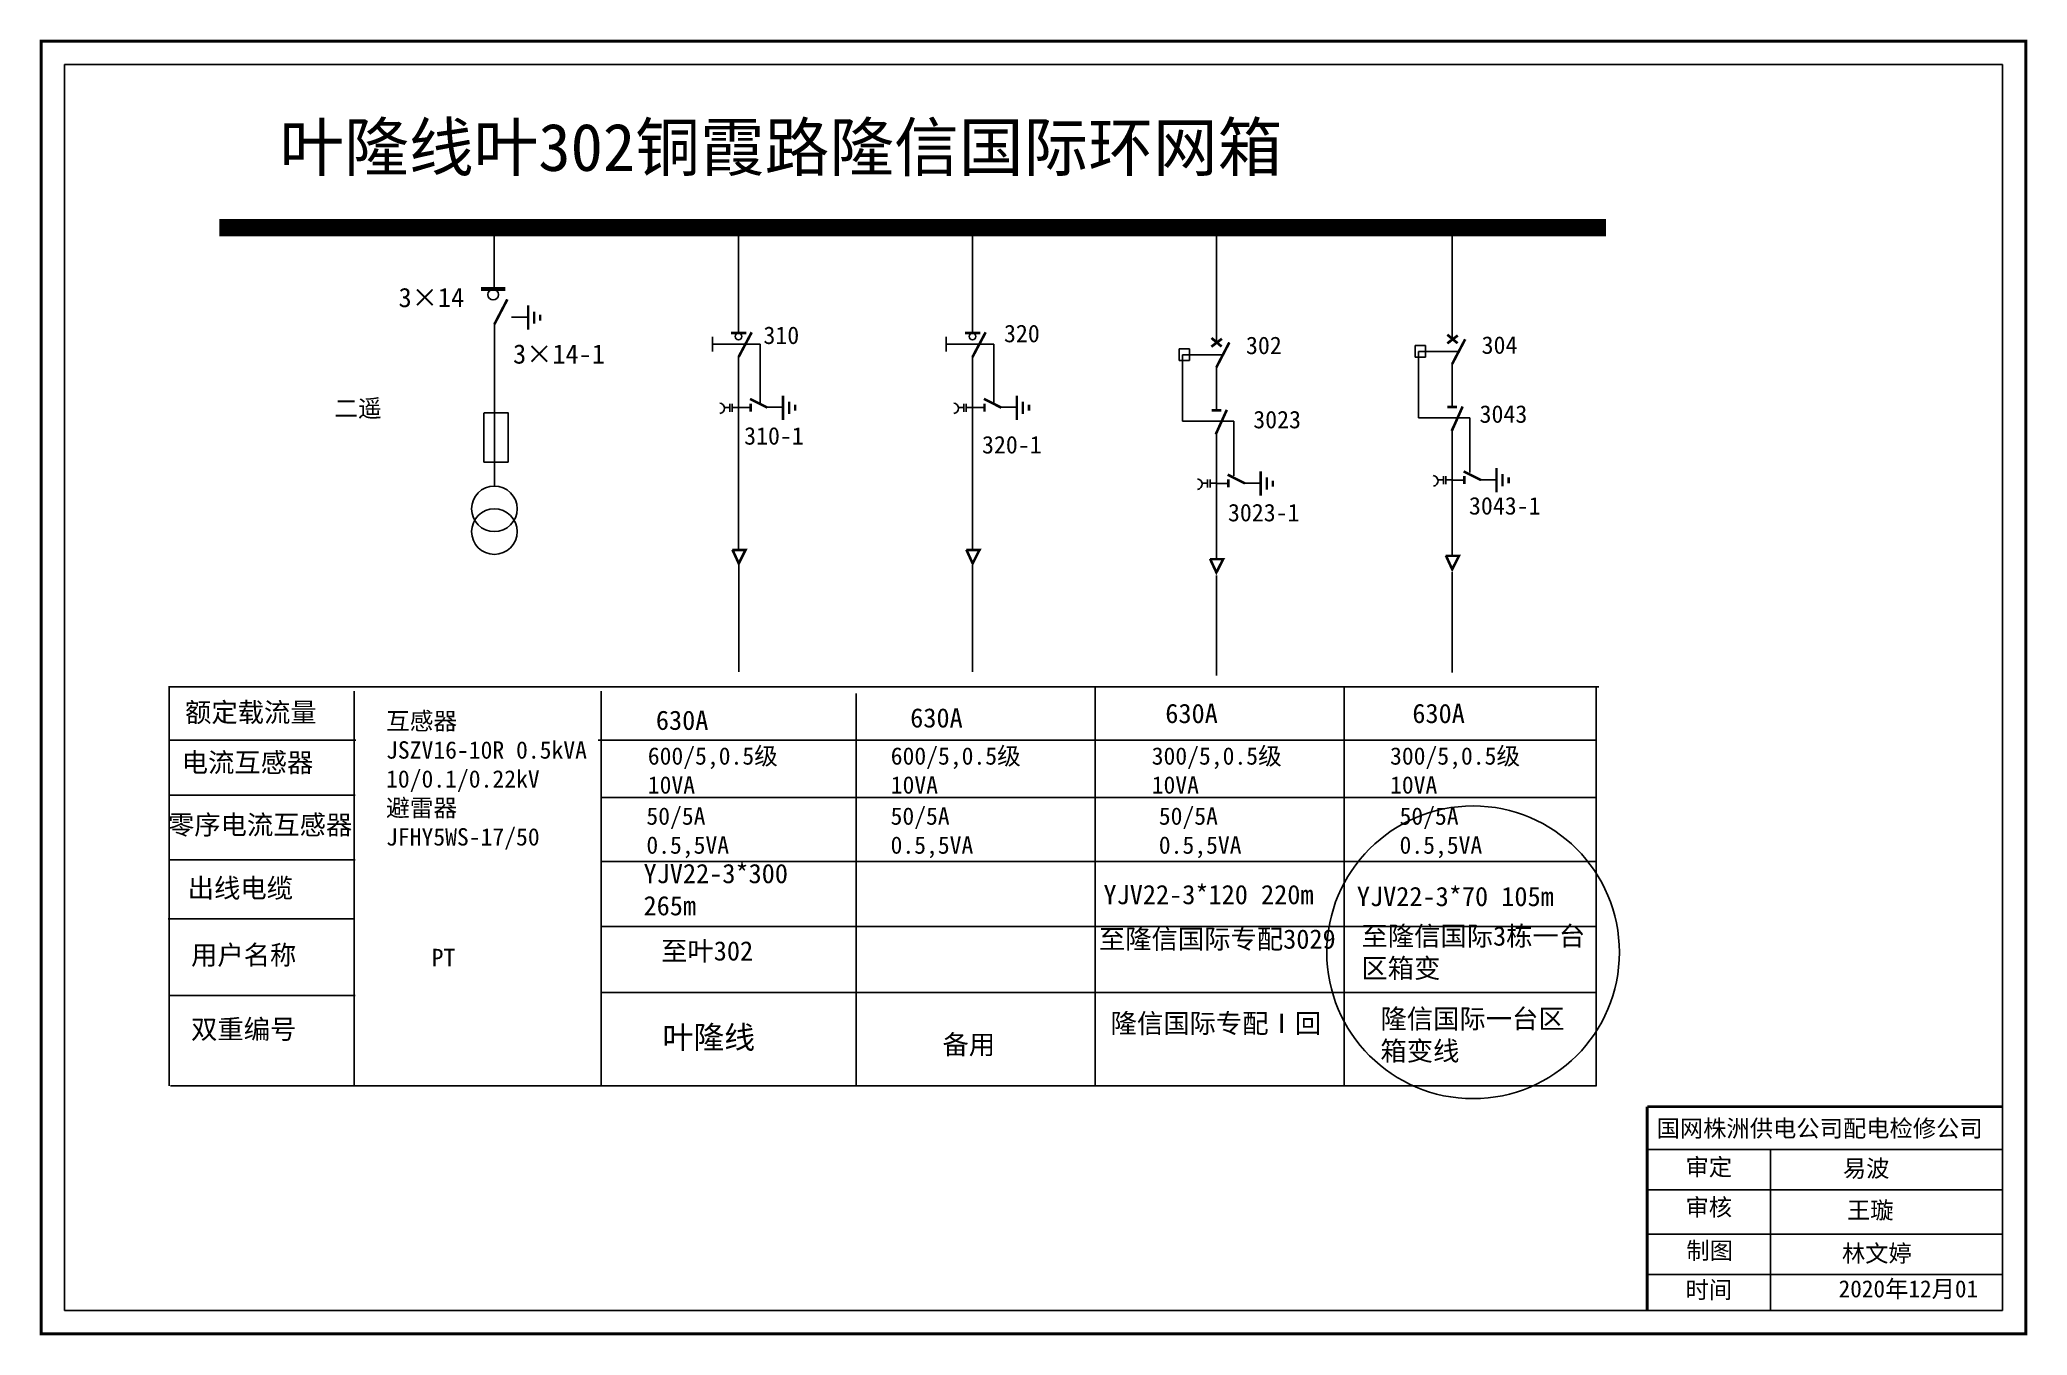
# Model space of a CAD drawing. Extents: x -194 to 226, y -192 to 105.
# Drawn here: x -186.3 to -60.7, y 15.8 to 97.7 of the extents above; entities that cross this region are included whole.
import ezdxf

# ---------------------------------------------------------------- set-up
doc = ezdxf.new("R2010")
doc.units = 0
doc.header["$LTSCALE"] = 0.774411
doc.linetypes.add('ACAD_ISO02W100', pattern=[15, 12, -3])
doc.linetypes.add('CENTER', pattern=[50.8, 31.75, -6.35, 6.35, -6.35])
doc.layers.get('0').update_dxf_attribs({"linetype": 'CONTINUOUS'})
doc.layers.add('2', color=7, linetype='CONTINUOUS')
doc.styles.add('hztxt_txtstyle_0.00_0_0', font='simkai.ttf')
doc.styles.add('hztxt_txtstyle_2.70_0_0', font='simkai.ttf', dxfattribs={"height": 2.7})
doc.styles.get("Standard").update_dxf_attribs({"font": '', "height": 2.5})
doc.styles.add('字体', font='', dxfattribs={"height": 2.5})
doc.styles.add('黑体_txtstyle_0.00_0_0', font='simhei.ttf')
doc.styles.add('黑体_txtstyle_3.00_0_0', font='simhei.ttf', dxfattribs={"height": 3})
doc.styles.get('Standard').set_extended_font_data('SimSun')
doc.styles.get('字体').set_extended_font_data('SimSun')

msp = doc.modelspace()

# ---------------------------------------------------------------- texts
at = {"color": 0, "linetype": 'Continuous', "style": 'hztxt_txtstyle_2.70_0_0'}
for s, height, p in [('3×14', 1.22, (-163.63, 80.78)), ('310', 1.109, (-140.56, 78.45)), ('320', 1.109, (-125.35, 78.56)), ('3×14-1', 1.22, (-156.39, 77.21)), ('302', 1.109, (-110.05, 77.81)), ('304', 1.109, (-95.15, 77.83)), ('3023', 1.109, (-109.59, 73.12)), ('3043', 1.109, (-95.28, 73.47)), ('310-1', 1.109, (-141.78, 72.09)), ('320-1', 1.109, (-126.74, 71.53)), ('3023-1', 1.109, (-111.19, 67.24)), ('3043-1', 1.109, (-95.95, 67.67))]:
    msp.add_text(s, height=height, dxfattribs=at).set_placement(p)
at = {"color": 0, "linetype": 'Continuous', "attachment_point": 1}
for s, insert, char_height, width, style in [('叶隆线叶302铜霞路隆信国际环网箱', (-171.16, 92.39), 3, 85.7498, '字体'), ('{\\fSimSun|b0|i0|c134|p2;二遥}', (-167.7, 74.94), 1.1026, 8.5785, 'hztxt_txtstyle_0.00_0_0'), ('{\\fSimSun|b0|i0|c134|p2;额定载流量}', (-177.13, 55.78), 1.2204, 19.6738, 'hztxt_txtstyle_2.70_0_0'), ('\\A1;{\\fSimSun|b0|i0|c134|p2;互感器\\PJSZV16-10R 0.5kVA\\P10/0.1/0.22kV\\P避雷器\\PJFHY5WS-17/50}', (-164.42, 55.17), 1.0983, 20.2524, 'hztxt_txtstyle_2.70_0_0'), ('{\\fSimSun|b0|i0|c134|p2;630A}', (-131.28, 55.43), 1.2204, 19.6738, 'hztxt_txtstyle_2.70_0_0'), ('{\\fSimSun|b0|i0|c134|p2;630A}', (-115.15, 55.71), 1.2204, 19.6738, 'hztxt_txtstyle_2.70_0_0'), ('{\\fSimSun|b0|i0|c134|p2;630A}', (-99.53, 55.71), 1.2204, 19.6738, 'hztxt_txtstyle_2.70_0_0'), ('{\\fSimSun|b0|i0|c134|p2;630A}', (-147.36, 55.28), 1.2204, 19.6738, 'hztxt_txtstyle_2.70_0_0'), ('{\\fSimSun|b0|i0|c134|p2;电流互感器}', (-177.34, 52.61), 1.2204, 19.6738, 'hztxt_txtstyle_2.70_0_0'), ('\\A1;{\\fSimSun|b0|i0|c134|p2;600/5,0.5级\\P10VA}', (-147.87, 52.96), 1.0983, 20.2524, 'hztxt_txtstyle_2.70_0_0'), ('\\A1;{\\fSimSun|b0|i0|c134|p2;600/5,0.5级\\P10VA}', (-132.51, 52.96), 1.0983, 20.2524, 'hztxt_txtstyle_2.70_0_0'), ('\\A1;{\\fSimSun|b0|i0|c134|p2;300/5,0.5级\\P10VA}', (-116.01, 52.96), 1.0983, 20.2524, 'hztxt_txtstyle_2.70_0_0'), ('\\A1;{\\fSimSun|b0|i0|c134|p2;300/5,0.5级\\P10VA}', (-100.94, 52.96), 1.0983, 20.2524, 'hztxt_txtstyle_2.70_0_0'), ('{\\fSimSun|b0|i0|c134|p2;50/5A\\P0.5,5VA}', (-147.96, 49.16), 1.0983, 19.6738, 'hztxt_txtstyle_2.70_0_0'), ('{\\fSimSun|b0|i0|c134|p2;50/5A\\P0.5,5VA}', (-132.52, 49.16), 1.0983, 19.6738, 'hztxt_txtstyle_2.70_0_0'), ('{\\fSimSun|b0|i0|c134|p2;50/5A\\P0.5,5VA}', (-115.56, 49.16), 1.0983, 19.6738, 'hztxt_txtstyle_2.70_0_0'), ('{\\fSimSun|b0|i0|c134|p2;50/5A\\P0.5,5VA}', (-100.34, 49.16), 1.0983, 19.6738, 'hztxt_txtstyle_2.70_0_0'), ('{\\fSimSun|b0|i0|c134|p2;零序电流互感器}', (-178.21, 48.67), 1.2204, 19.6738, 'hztxt_txtstyle_2.70_0_0'), ('YJV22-3*300\\P265m', (-148.14, 45.59), 1.2204, 19.6738, 'hztxt_txtstyle_2.70_0_0'), ('{\\fSimSun|b0|i0|c134|p2;出线电缆}', (-176.96, 44.67), 1.2204, 19.6738, 'hztxt_txtstyle_2.70_0_0'), ('YJV22-3*120 220m', (-119.06, 44.26), 1.2204, 19.6738, 'hztxt_txtstyle_2.70_0_0'), ('YJV22-3*70 105m', (-103.04, 44.14), 1.2204, 19.6738, 'hztxt_txtstyle_2.70_0_0'), ('{\\fSimSun|b0|i0|c134|p2;至隆信国际专配3029}', (-119.35, 41.45), 1.2204, 14.9849, 'hztxt_txtstyle_2.70_0_0'), ('{\\fSimSun|b0|i0|c134|p2;至隆信国际3栋一台区箱变}', (-102.75, 41.64), 1.2204, 14.9849, 'hztxt_txtstyle_2.70_0_0'), ('{\\fSimSun|b0|i0|c134|p2;用户名称}', (-176.75, 40.44), 1.2204, 19.6738, 'hztxt_txtstyle_2.70_0_0'), ('{\\fSimSun|b0|i0|c134|p2;PT}', (-161.54, 40.22), 1.1026, 8.5785, 'hztxt_txtstyle_0.00_0_0'), ('{\\fSimSun|b0|i0|c134|p2;至叶302}', (-147.03, 40.7), 1.2204, 10.5639, 'hztxt_txtstyle_2.70_0_0'), ('{\\fSimSun|b0|i0|c134|p2;隆信国际一台区箱变线}', (-101.55, 36.41), 1.2204, 12.4377, 'hztxt_txtstyle_2.70_0_0'), ('{\\fSimSun|b0|i0|c134|p2;双重编号}', (-176.75, 35.75), 1.2204, 19.6738, 'hztxt_txtstyle_2.70_0_0'), ('{\\fSimSun|b0|i0|c134|p2;隆信国际专配Ⅰ回}', (-118.61, 36.12), 1.2204, 14.9849, 'hztxt_txtstyle_2.70_0_0'), ('{\\fSimSun|b0|i0|c134|p2;备用}', (-129.24, 34.78), 1.2204, 19.6738, 'hztxt_txtstyle_2.70_0_0'), ('审定', (-82.26, 26.97), 1.08, 8.4461, '黑体_txtstyle_0.00_0_0'), ('审核', (-82.26, 24.43), 1.08, 8.4461, '黑体_txtstyle_0.00_0_0'), ('制图', (-82.2, 21.69), 1.08, 8.4461, '黑体_txtstyle_0.00_0_0'), ('林文婷', (-72.37, 21.51), 1.08, 8.4461, '黑体_txtstyle_0.00_0_0'), ('时间', (-82.26, 19.21), 1.08, 8.4461, '黑体_txtstyle_0.00_0_0')]:
    msp.add_mtext(s, dxfattribs=dict(at, insert=insert, char_height=char_height, width=width, style=style))
at = {"color": 0, "insert": (-146.94, 35.34), "char_height": 1.43, "width": 17.776, "attachment_point": 1}
msp.add_mtext('叶隆线', dxfattribs=at)
at = {"linetype": 'Continuous', "char_height": 1.08, "attachment_point": 1}
for s, insert, width, style in [('国网株洲供电公司配电检修公司', (-84.09, 29.41), 29.5265, '黑体_txtstyle_0.00_0_0'), ('易波', (-72.31, 26.88), 8.4461, '黑体_txtstyle_0.00_0_0'), ('王璇', (-72.05, 24.24), 11.8994, '黑体_txtstyle_0.00_0_0'), ('2020年12月01', (-72.58, 19.27), 9.6715, '黑体_txtstyle_3.00_0_0')]:
    msp.add_mtext(s, dxfattribs=dict(at, insert=insert, width=width, style=style))

# ---------------------------------------------------------------- blocks, each defined once
blk = doc.blocks.new('JD')
for points in [[(-2, 0.2), (-2, -0.2), (2, 0.2), (2, -0.2)], [(1, -1.2), (1, -0.8), (-1, -1.2), (-1, -0.8)], [(-0.5, -1.8), (-0.5, -2.2), (0.5, -1.8), (0.5, -2.2)]]:
    blk.add_trace(points)

# ---------------------------------------------------------------- linework, layer by layer
at = {"color": 0}
for p, q in [((-157.59, 85.6), (-157.59, 81.98)), ((-142.13, 85.89), (-142.13, 79.17)), ((-127.34, 85.89), (-127.34, 79.17)), ((-111.92, 85.58), (-111.92, 78.52)), ((-97.01, 85.79), (-97.01, 78.73)), ((-157.57, 79.75), (-157.57, 69.49)), ((-156.49, 80.15), (-155.46, 80.15)), ((-114.27, 78.14), (-113.61, 78.14)), ((-114.27, 78.14), (-114.27, 77.41)), ((-113.61, 78.14), (-113.61, 77.41)), ((-99.35, 78.35), (-98.7, 78.35)), ((-99.35, 78.35), (-99.35, 77.62)), ((-98.7, 78.35), (-98.7, 77.62)), ((-142.13, 77.67), (-142.13, 65.46)), ((-127.34, 77.67), (-127.34, 65.46)), ((-114.27, 77.41), (-113.61, 77.41)), ((-111.92, 77.03), (-111.92, 74.3)), ((-99.35, 77.62), (-98.7, 77.62)), ((-97.01, 77.23), (-97.01, 74.51)), ((-142.13, 74.43), (-141.36, 74.43)), ((-140.37, 74.45), (-139.34, 74.45)), ((-127.34, 74.43), (-126.58, 74.43)), ((-125.58, 74.45), (-124.55, 74.45)), ((-111.92, 72.94), (-111.92, 64.9)), ((-97.01, 73.15), (-97.01, 65.11)), ((-111.92, 69.64), (-111.16, 69.64)), ((-110.17, 69.66), (-109.14, 69.66)), ((-97.01, 69.85), (-96.25, 69.85)), ((-95.26, 69.87), (-94.22, 69.87)), ((-166.33, 53.4), (-178.1, 53.4)), ((-166.37, 49.93), (-178.15, 49.93)), ((-166.37, 45.85), (-178.15, 45.85)), ((-166.42, 42.12), (-178.19, 42.12)), ((-166.37, 37.27), (-178.15, 37.27))]:
    msp.add_line(p, q, dxfattribs=at)
at = {"color": 0, "linetype": 'ACAD_ISO02W100'}
for p, q in [((-96.68, 77.97), (-99.15, 77.97)), ((-99.15, 77.97), (-99.15, 73.78)), ((-111.59, 77.76), (-114.06, 77.76)), ((-114.06, 77.76), (-114.06, 73.57)), ((-114.06, 73.57), (-110.81, 73.57)), ((-110.81, 73.57), (-110.81, 70.11)), ((-99.15, 73.78), (-95.9, 73.78)), ((-95.9, 73.78), (-95.9, 70.32))]:
    msp.add_line(p, q, dxfattribs=at)
at = {"color": 0, "linetype": 'CENTER'}
for p, q in [((-142.12, 64.47), (-142.12, 57.72)), ((-127.33, 64.47), (-127.33, 57.72)), ((-111.92, 63.82), (-111.92, 57.49)), ((-97.01, 64.03), (-97.01, 57.69))]:
    msp.add_line(p, q, dxfattribs=at)
at = {"color": 0, "linetype": 'Continuous'}
for p, q in [((-178.17, 56.78), (-87.73, 56.78)), ((-178.13, 31.55), (-178.13, 56.78)), ((-119.58, 56.74), (-119.58, 31.55)), ((-103.85, 56.74), (-103.85, 31.55)), ((-87.91, 56.72), (-87.91, 31.54)), ((-166.43, 56.51), (-166.43, 31.55)), ((-150.81, 56.51), (-150.81, 31.55)), ((-134.7, 56.35), (-134.7, 31.57)), ((-151, 53.41), (-87.91, 53.41)), ((-150.81, 49.79), (-87.91, 49.79)), ((-150.81, 45.74), (-87.91, 45.74)), ((-150.81, 41.64), (-87.91, 41.64)), ((-150.81, 37.46), (-87.91, 37.46)), ((-87.91, 31.55), (-178.04, 31.55)), ((-84.67, 27.53), (-62.22, 27.53)), ((-76.88, 27.53), (-76.88, 17.33)), ((-84.67, 24.98), (-62.22, 24.98)), ((-84.67, 22.19), (-62.22, 22.19)), ((-84.67, 19.63), (-62.22, 19.63))]:
    msp.add_line(p, q, dxfattribs=at)
at = {"color": 0, "linetype": 'Continuous', "const_width": 0.182}
msp.add_lwpolyline([(-186.22, 97.59), (-60.74, 97.59), (-60.74, 15.89), (-186.22, 15.89)], close=True, dxfattribs=at)
at = {"color": 0, "linetype": 'Continuous'}
msp.add_lwpolyline([(-184.75, 96.11), (-62.22, 96.11), (-62.22, 17.36), (-184.75, 17.36)], close=True, dxfattribs=at)
at = {"color": 0}
for points, const_width in [([(-174.97, 85.81), (-87.29, 85.81)], 1.1), ([(-158.42, 81.93), (-156.88, 81.93)], 0.261), ([(-157.57, 79.7), (-156.75, 81.27)], 0.165), ([(-142.61, 79.15), (-141.64, 79.15)], 0.165), ([(-142.13, 77.63), (-141.3, 79.19)], 0.165), ([(-127.82, 79.15), (-126.85, 79.15)], 0.165), ([(-127.34, 77.63), (-126.51, 79.19)], 0.165), ([(-112.24, 78.28), (-111.57, 78.78)], 0.165), ([(-112.23, 78.83), (-111.59, 78.29)], 0.165), ([(-111.92, 76.98), (-111.1, 78.55)], 0.165), ([(-97.32, 78.49), (-96.66, 78.99)], 0.165), ([(-97.32, 79.04), (-96.67, 78.5)], 0.165), ([(-97.01, 77.19), (-96.19, 78.75)], 0.165), ([(-141.41, 74.98), (-140.31, 74.43)], 0.165), ([(-141.36, 74.68), (-141.36, 74.17)], 0.165), ([(-126.62, 74.98), (-125.52, 74.43)], 0.165), ([(-126.58, 74.68), (-126.58, 74.17)], 0.165), ([(-112.22, 74.26), (-111.61, 74.26)], 0.165), ([(-111.96, 72.74), (-111.26, 74.29)], 0.165), ([(-97.31, 74.47), (-96.7, 74.47)], 0.165), ([(-97.04, 72.95), (-96.35, 74.5)], 0.165), ([(-96.29, 70.4), (-95.19, 69.85)], 0.165), ([(-111.21, 70.19), (-110.11, 69.64)], 0.165), ([(-111.16, 69.89), (-111.16, 69.39)], 0.165), ([(-96.25, 70.1), (-96.25, 69.6)], 0.165), ([(-142.53, 65.43), (-141.69, 65.43), (-142.12, 64.58), (-142.52, 65.45)], 0.165), ([(-127.74, 65.43), (-126.9, 65.43), (-127.33, 64.58), (-127.73, 65.45)], 0.165), ([(-112.33, 64.85), (-111.49, 64.85), (-111.92, 64.01), (-112.32, 64.87)], 0.165), ([(-97.42, 65.06), (-96.58, 65.06), (-97.01, 64.21), (-97.41, 65.08)], 0.165)]:
    msp.add_lwpolyline(points, dxfattribs=dict(at, const_width=const_width))
for points in [[(-143.79, 78.9), (-143.79, 77.98)], [(-129, 78.9), (-129, 77.98)], [(-142.68, 74.44), (-143.03, 74.44)], [(-142.68, 74.67), (-142.68, 74.17)], [(-142.53, 74.67), (-142.53, 74.17)], [(-142.13, 74.44), (-142.53, 74.44)], [(-127.89, 74.44), (-128.24, 74.44)], [(-127.89, 74.67), (-127.89, 74.17)], [(-127.74, 74.67), (-127.74, 74.17)], [(-127.34, 74.44), (-127.74, 74.44)], [(-158.23, 74.07), (-158.23, 70.99), (-156.7, 70.99), (-156.7, 74.1), (-158.23, 74.1)], [(-112.48, 69.65), (-112.82, 69.65)], [(-112.48, 69.88), (-112.48, 69.38)], [(-112.32, 69.88), (-112.32, 69.38)], [(-111.93, 69.65), (-112.32, 69.65)], [(-97.57, 69.86), (-97.91, 69.86)], [(-97.57, 70.09), (-97.57, 69.59)], [(-97.41, 70.09), (-97.41, 69.59)], [(-97.01, 69.86), (-97.41, 69.86)]]:
    msp.add_lwpolyline(points, dxfattribs=at)
at = {"color": 0, "linetype": 'ACAD_ISO02W100'}
for points in [[(-140.77, 74.69), (-140.77, 78.44), (-143.79, 78.44)], [(-125.99, 74.69), (-125.99, 78.44), (-129, 78.44)]]:
    msp.add_lwpolyline(points, dxfattribs=at)
at = {"color": 0}
for points in [[(-143.32, 74.72, -0.877934), (-143.31, 74.05)], [(-128.53, 74.72, -0.877934), (-128.52, 74.05)], [(-113.12, 69.93, -0.877934), (-113.11, 69.26)], [(-98.21, 70.14, -0.877934), (-98.19, 69.47)]]:
    msp.add_lwpolyline(points, format="xyb", dxfattribs=at)
at = {"linetype": 'Continuous', "const_width": 0.18}
msp.add_lwpolyline([(-84.68, 30.24), (-84.68, 17.37)], dxfattribs=at)
at = {"color": 0, "linetype": 'Continuous', "const_width": 0.18}
msp.add_lwpolyline([(-84.67, 30.24), (-62.22, 30.24)], dxfattribs=at)
at = {"color": 0}
for centre, radius in [((-157.65, 81.57), 0.335), ((-142.13, 78.92), 0.211), ((-127.34, 78.92), 0.211)]:
    msp.add_circle(centre, radius, dxfattribs=at)
at = {"color": 1, "linetype": 'Continuous'}
msp.add_circle((-95.69, 40), 9.25, dxfattribs=at)
at = {"layer": '2', "color": 0}
for centre in [(-157.57, 68.03), (-157.57, 66.59)]:
    msp.add_circle(centre, 1.44, dxfattribs=at)

# ---------------------------------------------------------------- block references
at = {"color": 0, "xscale": 0.3844120780053792, "yscale": 0.3844120780053792, "zscale": 0.3844120780054647, "rotation": 90}
for p in [(-155.44, 80.12), (-139.32, 74.42), (-124.54, 74.42), (-109.12, 69.63), (-94.21, 69.84)]:
    msp.add_blockref('JD', p, dxfattribs=at)

msp.set_redraw_order([(e.dxf.handle, doc.entitydb.next_handle()) for e in msp.query("TEXT MTEXT ATTDEF DIMENSION ARC_DIMENSION")])  # texts and dimensions are drawn at this point

doc.saveas('drawing.dxf')
